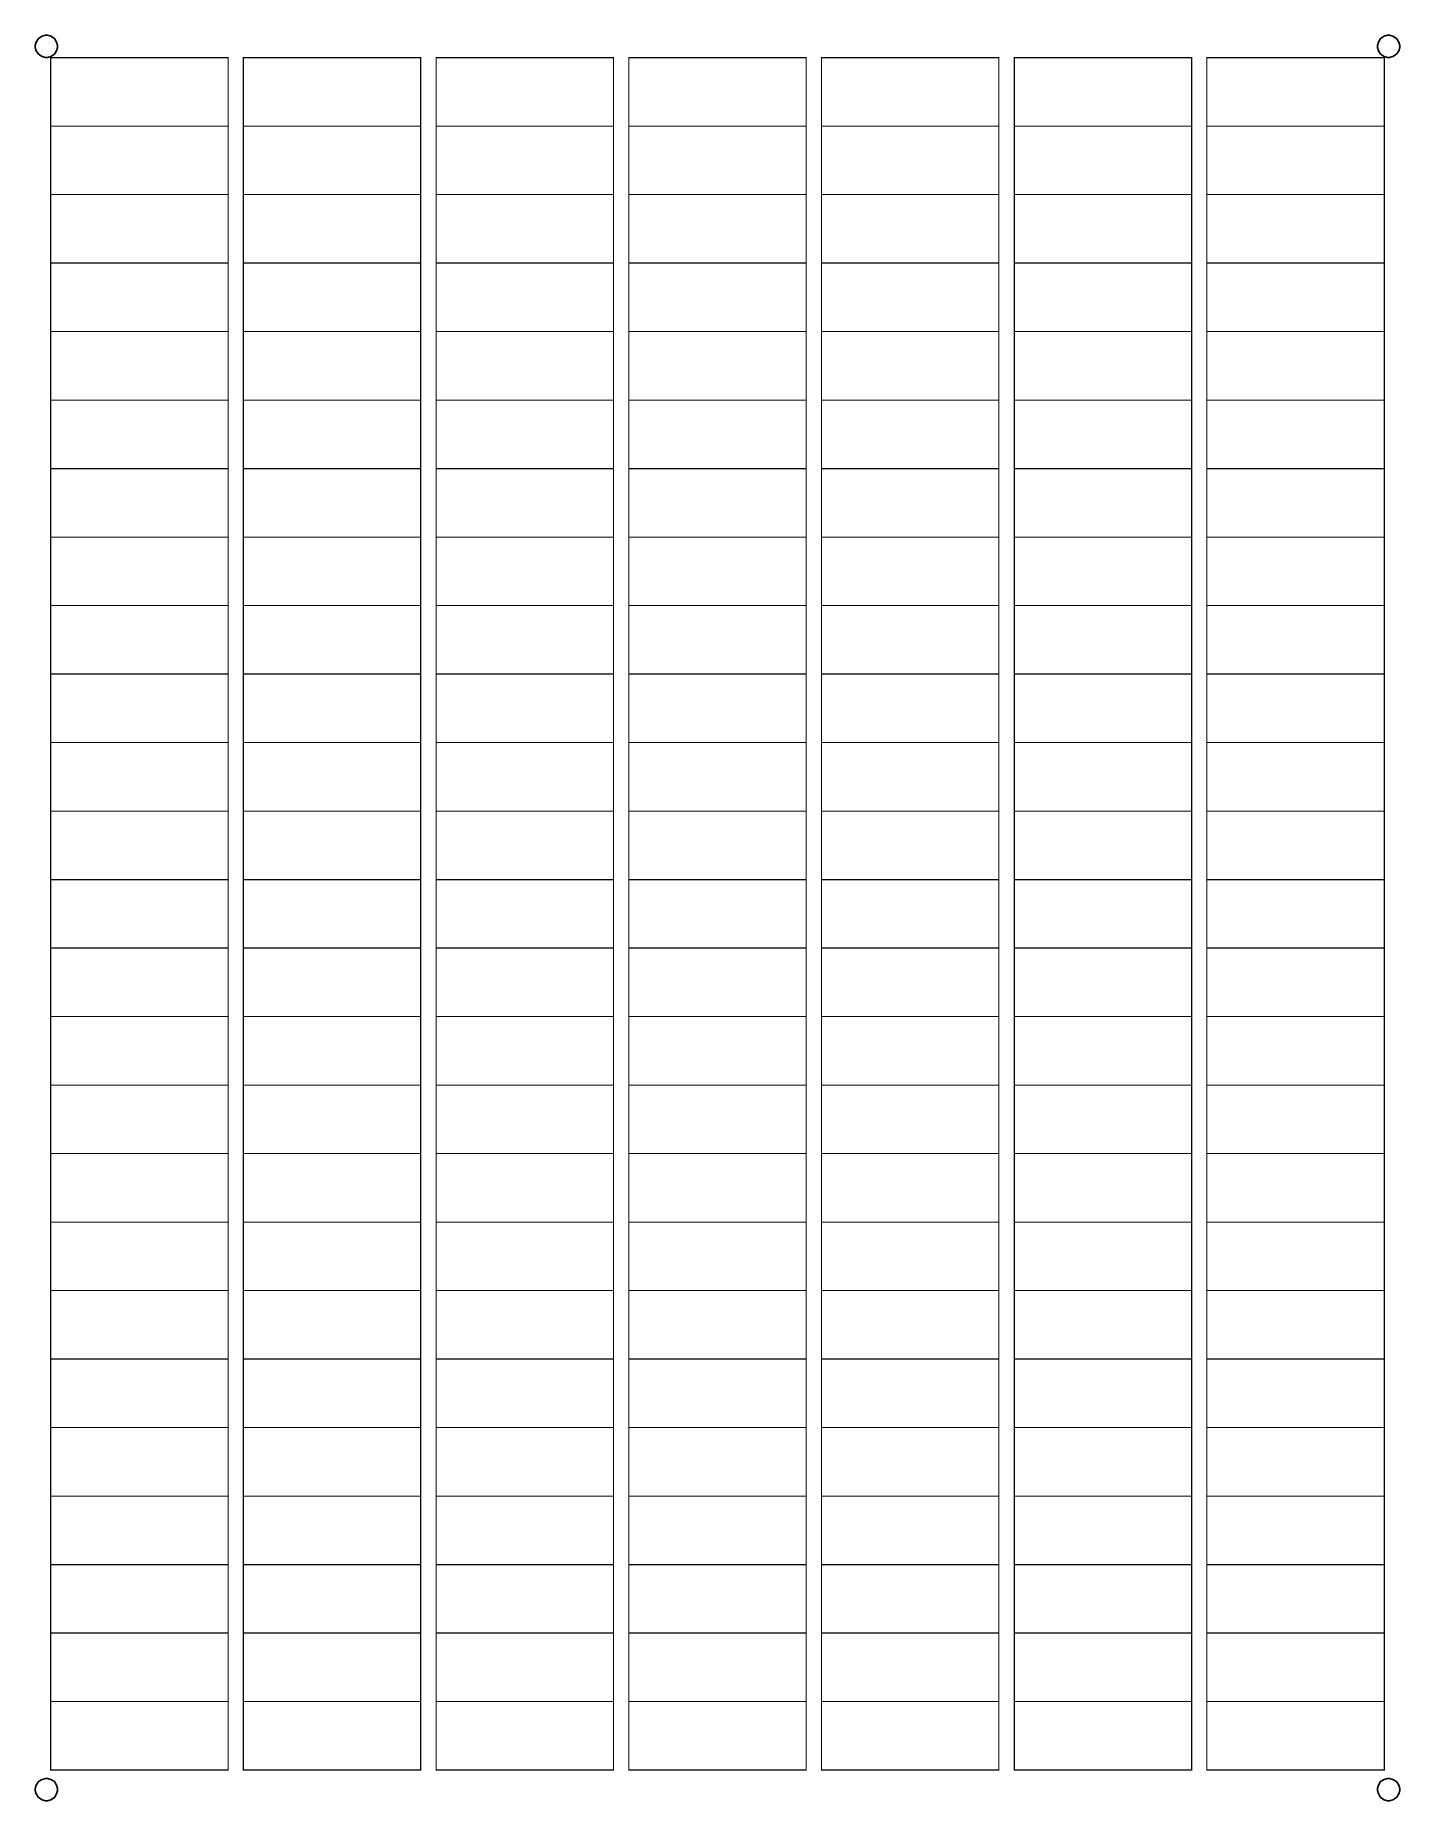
# Model space of a CAD drawing. Extents: x 0 to 8.5, y 0 to 11.
import ezdxf

# ---------------------------------------------------------------- set-up
doc = ezdxf.new("R2010")
doc.units = 0
doc.layers.get('0').update_dxf_attribs({"linetype": 'CONTINUOUS'})

msp = doc.modelspace()

# ---------------------------------------------------------------- linework, layer by layer
at = {"color": 0}
for points in [[(0.139, 10.931), (0.139, 10.937), (0.133, 10.958), (0.119, 10.98), (0.096, 10.995), (0.076, 11), (0.069, 11), (0.063, 11), (0.042, 10.995), (0.02, 10.98), (0.005, 10.958), (0, 10.937), (0, 10.931), (0, 10.924), (0.005, 10.903), (0.02, 10.882), (0.042, 10.867), (0.063, 10.861), (0.069, 10.861), (0.076, 10.861), (0.096, 10.867), (0.119, 10.882), (0.133, 10.903), (0.139, 10.924), (0.139, 10.931)], [(0.139, 10.931), (0.139, 10.937), (0.133, 10.958), (0.119, 10.98), (0.096, 10.995), (0.076, 11), (0.069, 11), (0.063, 11), (0.042, 10.995), (0.02, 10.98), (0.005, 10.958), (0, 10.937), (0, 10.931), (0, 10.924), (0.005, 10.903), (0.02, 10.882), (0.042, 10.867), (0.063, 10.861), (0.069, 10.861), (0.076, 10.861), (0.096, 10.867), (0.119, 10.882), (0.133, 10.903), (0.139, 10.924), (0.139, 10.931)], [(0.139, 10.931), (0.139, 10.937), (0.133, 10.958), (0.119, 10.98), (0.096, 10.995), (0.076, 11), (0.069, 11), (0.063, 11), (0.042, 10.995), (0.02, 10.98), (0.005, 10.958), (0, 10.937), (0, 10.931), (0, 10.924), (0.005, 10.903), (0.02, 10.882), (0.042, 10.867), (0.063, 10.861), (0.069, 10.861), (0.076, 10.861), (0.096, 10.867), (0.119, 10.882), (0.133, 10.903), (0.139, 10.924), (0.139, 10.931)], [(0.139, 10.931), (0.139, 10.937), (0.133, 10.958), (0.119, 10.98), (0.096, 10.995), (0.076, 11), (0.069, 11), (0.063, 11), (0.042, 10.995), (0.02, 10.98), (0.005, 10.958), (0, 10.937), (0, 10.931), (0, 10.924), (0.005, 10.903), (0.02, 10.882), (0.042, 10.867), (0.063, 10.861), (0.069, 10.861), (0.076, 10.861), (0.096, 10.867), (0.119, 10.882), (0.133, 10.903), (0.139, 10.924), (0.139, 10.931)], [(0.139, 10.931), (0.139, 10.937), (0.133, 10.958), (0.119, 10.98), (0.096, 10.995), (0.076, 11), (0.069, 11), (0.063, 11), (0.042, 10.995), (0.02, 10.98), (0.005, 10.958), (0, 10.937), (0, 10.931), (0, 10.924), (0.005, 10.903), (0.02, 10.882), (0.042, 10.867), (0.063, 10.861), (0.069, 10.861), (0.076, 10.861), (0.096, 10.867), (0.119, 10.882), (0.133, 10.903), (0.139, 10.924), (0.139, 10.931)], [(0.139, 10.931), (0.139, 10.937), (0.133, 10.958), (0.119, 10.98), (0.096, 10.995), (0.076, 11), (0.069, 11), (0.063, 11), (0.042, 10.995), (0.02, 10.98), (0.005, 10.958), (0, 10.937), (0, 10.931), (0, 10.924), (0.005, 10.903), (0.02, 10.882), (0.042, 10.867), (0.063, 10.861), (0.069, 10.861), (0.076, 10.861), (0.096, 10.867), (0.119, 10.882), (0.133, 10.903), (0.139, 10.924), (0.139, 10.931)], [(0.139, 10.931), (0.139, 10.937), (0.133, 10.958), (0.119, 10.98), (0.096, 10.995), (0.076, 11), (0.069, 11), (0.063, 11), (0.042, 10.995), (0.02, 10.98), (0.005, 10.958), (0, 10.937), (0, 10.931), (0, 10.924), (0.005, 10.903), (0.02, 10.882), (0.042, 10.867), (0.063, 10.861), (0.069, 10.861), (0.076, 10.861), (0.096, 10.867), (0.119, 10.882), (0.133, 10.903), (0.139, 10.924), (0.139, 10.931)], [(0.139, 10.931), (0.139, 10.937), (0.133, 10.958), (0.119, 10.98), (0.096, 10.995), (0.076, 11), (0.069, 11), (0.063, 11), (0.042, 10.995), (0.02, 10.98), (0.005, 10.958), (0, 10.937), (0, 10.931), (0, 10.924), (0.005, 10.903), (0.02, 10.882), (0.042, 10.867), (0.063, 10.861), (0.069, 10.861), (0.076, 10.861), (0.096, 10.867), (0.119, 10.882), (0.133, 10.903), (0.139, 10.924), (0.139, 10.931)], [(0.139, 10.931), (0.139, 10.937), (0.133, 10.958), (0.119, 10.98), (0.096, 10.995), (0.076, 11), (0.069, 11), (0.063, 11), (0.042, 10.995), (0.02, 10.98), (0.005, 10.958), (0, 10.937), (0, 10.931), (0, 10.924), (0.005, 10.903), (0.02, 10.882), (0.042, 10.867), (0.063, 10.861), (0.069, 10.861), (0.076, 10.861), (0.096, 10.867), (0.119, 10.882), (0.133, 10.903), (0.139, 10.924), (0.139, 10.931)], [(0.139, 10.931), (0.139, 10.937), (0.133, 10.958), (0.119, 10.98), (0.096, 10.995), (0.076, 11), (0.069, 11), (0.063, 11), (0.042, 10.995), (0.02, 10.98), (0.005, 10.958), (0, 10.937), (0, 10.931), (0, 10.924), (0.005, 10.903), (0.02, 10.882), (0.042, 10.867), (0.063, 10.861), (0.069, 10.861), (0.076, 10.861), (0.096, 10.867), (0.119, 10.882), (0.133, 10.903), (0.139, 10.924), (0.139, 10.931)], [(0.139, 10.931), (0.139, 10.937), (0.133, 10.958), (0.119, 10.98), (0.096, 10.995), (0.076, 11), (0.069, 11), (0.063, 11), (0.042, 10.995), (0.02, 10.98), (0.005, 10.958), (0, 10.937), (0, 10.931), (0, 10.924), (0.005, 10.903), (0.02, 10.882), (0.042, 10.867), (0.063, 10.861), (0.069, 10.861), (0.076, 10.861), (0.096, 10.867), (0.119, 10.882), (0.133, 10.903), (0.139, 10.924), (0.139, 10.931)], [(0.139, 10.931), (0.139, 10.937), (0.133, 10.958), (0.119, 10.98), (0.096, 10.995), (0.076, 11), (0.069, 11), (0.063, 11), (0.042, 10.995), (0.02, 10.98), (0.005, 10.958), (0, 10.937), (0, 10.931), (0, 10.924), (0.005, 10.903), (0.02, 10.882), (0.042, 10.867), (0.063, 10.861), (0.069, 10.861), (0.076, 10.861), (0.096, 10.867), (0.119, 10.882), (0.133, 10.903), (0.139, 10.924), (0.139, 10.931)], [(0.139, 10.931), (0.139, 10.937), (0.133, 10.958), (0.119, 10.98), (0.096, 10.995), (0.076, 11), (0.069, 11), (0.063, 11), (0.042, 10.995), (0.02, 10.98), (0.005, 10.958), (0, 10.937), (0, 10.931), (0, 10.924), (0.005, 10.903), (0.02, 10.882), (0.042, 10.867), (0.063, 10.861), (0.069, 10.861), (0.076, 10.861), (0.096, 10.867), (0.119, 10.882), (0.133, 10.903), (0.139, 10.924), (0.139, 10.931)], [(0.139, 10.931), (0.139, 10.937), (0.133, 10.958), (0.119, 10.98), (0.096, 10.995), (0.076, 11), (0.069, 11), (0.063, 11), (0.042, 10.995), (0.02, 10.98), (0.005, 10.958), (0, 10.937), (0, 10.931), (0, 10.924), (0.005, 10.903), (0.02, 10.882), (0.042, 10.867), (0.063, 10.861), (0.069, 10.861), (0.076, 10.861), (0.096, 10.867), (0.119, 10.882), (0.133, 10.903), (0.139, 10.924), (0.139, 10.931)], [(0.139, 10.931), (0.139, 10.937), (0.133, 10.958), (0.119, 10.98), (0.096, 10.995), (0.076, 11), (0.069, 11), (0.063, 11), (0.042, 10.995), (0.02, 10.98), (0.005, 10.958), (0, 10.937), (0, 10.931), (0, 10.924), (0.005, 10.903), (0.02, 10.882), (0.042, 10.867), (0.063, 10.861), (0.069, 10.861), (0.076, 10.861), (0.096, 10.867), (0.119, 10.882), (0.133, 10.903), (0.139, 10.924), (0.139, 10.931)], [(0.139, 10.931), (0.139, 10.937), (0.133, 10.958), (0.119, 10.98), (0.096, 10.995), (0.076, 11), (0.069, 11), (0.063, 11), (0.042, 10.995), (0.02, 10.98), (0.005, 10.958), (0, 10.937), (0, 10.931), (0, 10.924), (0.005, 10.903), (0.02, 10.882), (0.042, 10.867), (0.063, 10.861), (0.069, 10.861), (0.076, 10.861), (0.096, 10.867), (0.119, 10.882), (0.133, 10.903), (0.139, 10.924), (0.139, 10.931)], [(0.139, 10.931), (0.139, 10.937), (0.133, 10.958), (0.119, 10.98), (0.096, 10.995), (0.076, 11), (0.069, 11), (0.063, 11), (0.042, 10.995), (0.02, 10.98), (0.005, 10.958), (0, 10.937), (0, 10.931), (0, 10.924), (0.005, 10.903), (0.02, 10.882), (0.042, 10.867), (0.063, 10.861), (0.069, 10.861), (0.076, 10.861), (0.096, 10.867), (0.119, 10.882), (0.133, 10.903), (0.139, 10.924), (0.139, 10.931)], [(0.139, 10.931), (0.139, 10.937), (0.133, 10.958), (0.119, 10.98), (0.096, 10.995), (0.076, 11), (0.069, 11), (0.063, 11), (0.042, 10.995), (0.02, 10.98), (0.005, 10.958), (0, 10.937), (0, 10.931), (0, 10.924), (0.005, 10.903), (0.02, 10.882), (0.042, 10.867), (0.063, 10.861), (0.069, 10.861), (0.076, 10.861), (0.096, 10.867), (0.119, 10.882), (0.133, 10.903), (0.139, 10.924), (0.139, 10.931)], [(0.139, 10.931), (0.139, 10.937), (0.133, 10.958), (0.119, 10.98), (0.096, 10.995), (0.076, 11), (0.069, 11), (0.063, 11), (0.042, 10.995), (0.02, 10.98), (0.005, 10.958), (0, 10.937), (0, 10.931), (0, 10.924), (0.005, 10.903), (0.02, 10.882), (0.042, 10.867), (0.063, 10.861), (0.069, 10.861), (0.076, 10.861), (0.096, 10.867), (0.119, 10.882), (0.133, 10.903), (0.139, 10.924), (0.139, 10.931)], [(0.139, 10.931), (0.139, 10.937), (0.133, 10.958), (0.119, 10.98), (0.096, 10.995), (0.076, 11), (0.069, 11), (0.063, 11), (0.042, 10.995), (0.02, 10.98), (0.005, 10.958), (0, 10.937), (0, 10.931), (0, 10.924), (0.005, 10.903), (0.02, 10.882), (0.042, 10.867), (0.063, 10.861), (0.069, 10.861), (0.076, 10.861), (0.096, 10.867), (0.119, 10.882), (0.133, 10.903), (0.139, 10.924), (0.139, 10.931)], [(0.139, 10.931), (0.139, 10.937), (0.133, 10.958), (0.119, 10.98), (0.096, 10.995), (0.076, 11), (0.069, 11), (0.063, 11), (0.042, 10.995), (0.02, 10.98), (0.005, 10.958), (0, 10.937), (0, 10.931), (0, 10.924), (0.005, 10.903), (0.02, 10.882), (0.042, 10.867), (0.063, 10.861), (0.069, 10.861), (0.076, 10.861), (0.096, 10.867), (0.119, 10.882), (0.133, 10.903), (0.139, 10.924), (0.139, 10.931)], [(0.139, 10.931), (0.139, 10.937), (0.133, 10.958), (0.119, 10.98), (0.096, 10.995), (0.076, 11), (0.069, 11), (0.063, 11), (0.042, 10.995), (0.02, 10.98), (0.005, 10.958), (0, 10.937), (0, 10.931), (0, 10.924), (0.005, 10.903), (0.02, 10.882), (0.042, 10.867), (0.063, 10.861), (0.069, 10.861), (0.076, 10.861), (0.096, 10.867), (0.119, 10.882), (0.133, 10.903), (0.139, 10.924), (0.139, 10.931)], [(0.139, 10.931), (0.139, 10.937), (0.133, 10.958), (0.119, 10.98), (0.096, 10.995), (0.076, 11), (0.069, 11), (0.063, 11), (0.042, 10.995), (0.02, 10.98), (0.005, 10.958), (0, 10.937), (0, 10.931), (0, 10.924), (0.005, 10.903), (0.02, 10.882), (0.042, 10.867), (0.063, 10.861), (0.069, 10.861), (0.076, 10.861), (0.096, 10.867), (0.119, 10.882), (0.133, 10.903), (0.139, 10.924), (0.139, 10.931)], [(0.139, 10.931), (0.139, 10.937), (0.133, 10.958), (0.119, 10.98), (0.096, 10.995), (0.076, 11), (0.069, 11), (0.063, 11), (0.042, 10.995), (0.02, 10.98), (0.005, 10.958), (0, 10.937), (0, 10.931), (0, 10.924), (0.005, 10.903), (0.02, 10.882), (0.042, 10.867), (0.063, 10.861), (0.069, 10.861), (0.076, 10.861), (0.096, 10.867), (0.119, 10.882), (0.133, 10.903), (0.139, 10.924), (0.139, 10.931)], [(0.139, 10.931), (0.139, 10.937), (0.133, 10.958), (0.119, 10.98), (0.096, 10.995), (0.076, 11), (0.069, 11), (0.063, 11), (0.042, 10.995), (0.02, 10.98), (0.005, 10.958), (0, 10.937), (0, 10.931), (0, 10.924), (0.005, 10.903), (0.02, 10.882), (0.042, 10.867), (0.063, 10.861), (0.069, 10.861), (0.076, 10.861), (0.096, 10.867), (0.119, 10.882), (0.133, 10.903), (0.139, 10.924), (0.139, 10.931)], [(0.139, 10.931), (0.139, 10.937), (0.133, 10.958), (0.119, 10.98), (0.096, 10.995), (0.076, 11), (0.069, 11), (0.063, 11), (0.042, 10.995), (0.02, 10.98), (0.005, 10.958), (0, 10.937), (0, 10.931), (0, 10.924), (0.005, 10.903), (0.02, 10.882), (0.042, 10.867), (0.063, 10.861), (0.069, 10.861), (0.076, 10.861), (0.096, 10.867), (0.119, 10.882), (0.133, 10.903), (0.139, 10.924), (0.139, 10.931)], [(8.5, 10.931), (8.5, 10.937), (8.495, 10.958), (8.48, 10.98), (8.458, 10.995), (8.437, 11), (8.431, 11), (8.424, 11), (8.403, 10.995), (8.381, 10.98), (8.367, 10.958), (8.361, 10.937), (8.361, 10.931), (8.361, 10.924), (8.367, 10.903), (8.381, 10.882), (8.403, 10.867), (8.424, 10.861), (8.431, 10.861), (8.437, 10.861), (8.458, 10.867), (8.48, 10.882), (8.495, 10.903), (8.5, 10.924), (8.5, 10.931)], [(8.5, 10.931), (8.5, 10.937), (8.495, 10.958), (8.48, 10.98), (8.458, 10.995), (8.437, 11), (8.431, 11), (8.424, 11), (8.403, 10.995), (8.381, 10.98), (8.367, 10.958), (8.361, 10.937), (8.361, 10.931), (8.361, 10.924), (8.367, 10.903), (8.381, 10.882), (8.403, 10.867), (8.424, 10.861), (8.431, 10.861), (8.437, 10.861), (8.458, 10.867), (8.48, 10.882), (8.495, 10.903), (8.5, 10.924), (8.5, 10.931)], [(8.5, 10.931), (8.5, 10.937), (8.495, 10.958), (8.48, 10.98), (8.458, 10.995), (8.437, 11), (8.431, 11), (8.424, 11), (8.403, 10.995), (8.381, 10.98), (8.367, 10.958), (8.361, 10.937), (8.361, 10.931), (8.361, 10.924), (8.367, 10.903), (8.381, 10.882), (8.403, 10.867), (8.424, 10.861), (8.431, 10.861), (8.437, 10.861), (8.458, 10.867), (8.48, 10.882), (8.495, 10.903), (8.5, 10.924), (8.5, 10.931)], [(8.5, 10.931), (8.5, 10.937), (8.495, 10.958), (8.48, 10.98), (8.458, 10.995), (8.437, 11), (8.431, 11), (8.424, 11), (8.403, 10.995), (8.381, 10.98), (8.367, 10.958), (8.361, 10.937), (8.361, 10.931), (8.361, 10.924), (8.367, 10.903), (8.381, 10.882), (8.403, 10.867), (8.424, 10.861), (8.431, 10.861), (8.437, 10.861), (8.458, 10.867), (8.48, 10.882), (8.495, 10.903), (8.5, 10.924), (8.5, 10.931)], [(8.5, 10.931), (8.5, 10.937), (8.495, 10.958), (8.48, 10.98), (8.458, 10.995), (8.437, 11), (8.431, 11), (8.424, 11), (8.403, 10.995), (8.381, 10.98), (8.367, 10.958), (8.361, 10.937), (8.361, 10.931), (8.361, 10.924), (8.367, 10.903), (8.381, 10.882), (8.403, 10.867), (8.424, 10.861), (8.431, 10.861), (8.437, 10.861), (8.458, 10.867), (8.48, 10.882), (8.495, 10.903), (8.5, 10.924), (8.5, 10.931)], [(8.5, 10.931), (8.5, 10.937), (8.495, 10.958), (8.48, 10.98), (8.458, 10.995), (8.437, 11), (8.431, 11), (8.424, 11), (8.403, 10.995), (8.381, 10.98), (8.367, 10.958), (8.361, 10.937), (8.361, 10.931), (8.361, 10.924), (8.367, 10.903), (8.381, 10.882), (8.403, 10.867), (8.424, 10.861), (8.431, 10.861), (8.437, 10.861), (8.458, 10.867), (8.48, 10.882), (8.495, 10.903), (8.5, 10.924), (8.5, 10.931)], [(8.5, 10.931), (8.5, 10.937), (8.495, 10.958), (8.48, 10.98), (8.458, 10.995), (8.437, 11), (8.431, 11), (8.424, 11), (8.403, 10.995), (8.381, 10.98), (8.367, 10.958), (8.361, 10.937), (8.361, 10.931), (8.361, 10.924), (8.367, 10.903), (8.381, 10.882), (8.403, 10.867), (8.424, 10.861), (8.431, 10.861), (8.437, 10.861), (8.458, 10.867), (8.48, 10.882), (8.495, 10.903), (8.5, 10.924), (8.5, 10.931)], [(8.5, 10.931), (8.5, 10.937), (8.495, 10.958), (8.48, 10.98), (8.458, 10.995), (8.437, 11), (8.431, 11), (8.424, 11), (8.403, 10.995), (8.381, 10.98), (8.367, 10.958), (8.361, 10.937), (8.361, 10.931), (8.361, 10.924), (8.367, 10.903), (8.381, 10.882), (8.403, 10.867), (8.424, 10.861), (8.431, 10.861), (8.437, 10.861), (8.458, 10.867), (8.48, 10.882), (8.495, 10.903), (8.5, 10.924), (8.5, 10.931)], [(8.5, 10.931), (8.5, 10.937), (8.495, 10.958), (8.48, 10.98), (8.458, 10.995), (8.437, 11), (8.431, 11), (8.424, 11), (8.403, 10.995), (8.381, 10.98), (8.367, 10.958), (8.361, 10.937), (8.361, 10.931), (8.361, 10.924), (8.367, 10.903), (8.381, 10.882), (8.403, 10.867), (8.424, 10.861), (8.431, 10.861), (8.437, 10.861), (8.458, 10.867), (8.48, 10.882), (8.495, 10.903), (8.5, 10.924), (8.5, 10.931)], [(8.5, 10.931), (8.5, 10.937), (8.495, 10.958), (8.48, 10.98), (8.458, 10.995), (8.437, 11), (8.431, 11), (8.424, 11), (8.403, 10.995), (8.381, 10.98), (8.367, 10.958), (8.361, 10.937), (8.361, 10.931), (8.361, 10.924), (8.367, 10.903), (8.381, 10.882), (8.403, 10.867), (8.424, 10.861), (8.431, 10.861), (8.437, 10.861), (8.458, 10.867), (8.48, 10.882), (8.495, 10.903), (8.5, 10.924), (8.5, 10.931)], [(8.5, 10.931), (8.5, 10.937), (8.495, 10.958), (8.48, 10.98), (8.458, 10.995), (8.437, 11), (8.431, 11), (8.424, 11), (8.403, 10.995), (8.381, 10.98), (8.367, 10.958), (8.361, 10.937), (8.361, 10.931), (8.361, 10.924), (8.367, 10.903), (8.381, 10.882), (8.403, 10.867), (8.424, 10.861), (8.431, 10.861), (8.437, 10.861), (8.458, 10.867), (8.48, 10.882), (8.495, 10.903), (8.5, 10.924), (8.5, 10.931)], [(8.5, 10.931), (8.5, 10.937), (8.495, 10.958), (8.48, 10.98), (8.458, 10.995), (8.437, 11), (8.431, 11), (8.424, 11), (8.403, 10.995), (8.381, 10.98), (8.367, 10.958), (8.361, 10.937), (8.361, 10.931), (8.361, 10.924), (8.367, 10.903), (8.381, 10.882), (8.403, 10.867), (8.424, 10.861), (8.431, 10.861), (8.437, 10.861), (8.458, 10.867), (8.48, 10.882), (8.495, 10.903), (8.5, 10.924), (8.5, 10.931)], [(8.5, 10.931), (8.5, 10.937), (8.495, 10.958), (8.48, 10.98), (8.458, 10.995), (8.437, 11), (8.431, 11), (8.424, 11), (8.403, 10.995), (8.381, 10.98), (8.367, 10.958), (8.361, 10.937), (8.361, 10.931), (8.361, 10.924), (8.367, 10.903), (8.381, 10.882), (8.403, 10.867), (8.424, 10.861), (8.431, 10.861), (8.437, 10.861), (8.458, 10.867), (8.48, 10.882), (8.495, 10.903), (8.5, 10.924), (8.5, 10.931)], [(8.5, 10.931), (8.5, 10.937), (8.495, 10.958), (8.48, 10.98), (8.458, 10.995), (8.437, 11), (8.431, 11), (8.424, 11), (8.403, 10.995), (8.381, 10.98), (8.367, 10.958), (8.361, 10.937), (8.361, 10.931), (8.361, 10.924), (8.367, 10.903), (8.381, 10.882), (8.403, 10.867), (8.424, 10.861), (8.431, 10.861), (8.437, 10.861), (8.458, 10.867), (8.48, 10.882), (8.495, 10.903), (8.5, 10.924), (8.5, 10.931)], [(8.5, 10.931), (8.5, 10.937), (8.495, 10.958), (8.48, 10.98), (8.458, 10.995), (8.437, 11), (8.431, 11), (8.424, 11), (8.403, 10.995), (8.381, 10.98), (8.367, 10.958), (8.361, 10.937), (8.361, 10.931), (8.361, 10.924), (8.367, 10.903), (8.381, 10.882), (8.403, 10.867), (8.424, 10.861), (8.431, 10.861), (8.437, 10.861), (8.458, 10.867), (8.48, 10.882), (8.495, 10.903), (8.5, 10.924), (8.5, 10.931)], [(8.5, 10.931), (8.5, 10.937), (8.495, 10.958), (8.48, 10.98), (8.458, 10.995), (8.437, 11), (8.431, 11), (8.424, 11), (8.403, 10.995), (8.381, 10.98), (8.367, 10.958), (8.361, 10.937), (8.361, 10.931), (8.361, 10.924), (8.367, 10.903), (8.381, 10.882), (8.403, 10.867), (8.424, 10.861), (8.431, 10.861), (8.437, 10.861), (8.458, 10.867), (8.48, 10.882), (8.495, 10.903), (8.5, 10.924), (8.5, 10.931)], [(8.5, 10.931), (8.5, 10.937), (8.495, 10.958), (8.48, 10.98), (8.458, 10.995), (8.437, 11), (8.431, 11), (8.424, 11), (8.403, 10.995), (8.381, 10.98), (8.367, 10.958), (8.361, 10.937), (8.361, 10.931), (8.361, 10.924), (8.367, 10.903), (8.381, 10.882), (8.403, 10.867), (8.424, 10.861), (8.431, 10.861), (8.437, 10.861), (8.458, 10.867), (8.48, 10.882), (8.495, 10.903), (8.5, 10.924), (8.5, 10.931)], [(8.5, 10.931), (8.5, 10.937), (8.495, 10.958), (8.48, 10.98), (8.458, 10.995), (8.437, 11), (8.431, 11), (8.424, 11), (8.403, 10.995), (8.381, 10.98), (8.367, 10.958), (8.361, 10.937), (8.361, 10.931), (8.361, 10.924), (8.367, 10.903), (8.381, 10.882), (8.403, 10.867), (8.424, 10.861), (8.431, 10.861), (8.437, 10.861), (8.458, 10.867), (8.48, 10.882), (8.495, 10.903), (8.5, 10.924), (8.5, 10.931)], [(8.5, 10.931), (8.5, 10.937), (8.495, 10.958), (8.48, 10.98), (8.458, 10.995), (8.437, 11), (8.431, 11), (8.424, 11), (8.403, 10.995), (8.381, 10.98), (8.367, 10.958), (8.361, 10.937), (8.361, 10.931), (8.361, 10.924), (8.367, 10.903), (8.381, 10.882), (8.403, 10.867), (8.424, 10.861), (8.431, 10.861), (8.437, 10.861), (8.458, 10.867), (8.48, 10.882), (8.495, 10.903), (8.5, 10.924), (8.5, 10.931)], [(8.5, 10.931), (8.5, 10.937), (8.495, 10.958), (8.48, 10.98), (8.458, 10.995), (8.437, 11), (8.431, 11), (8.424, 11), (8.403, 10.995), (8.381, 10.98), (8.367, 10.958), (8.361, 10.937), (8.361, 10.931), (8.361, 10.924), (8.367, 10.903), (8.381, 10.882), (8.403, 10.867), (8.424, 10.861), (8.431, 10.861), (8.437, 10.861), (8.458, 10.867), (8.48, 10.882), (8.495, 10.903), (8.5, 10.924), (8.5, 10.931)], [(8.5, 10.931), (8.5, 10.937), (8.495, 10.958), (8.48, 10.98), (8.458, 10.995), (8.437, 11), (8.431, 11), (8.424, 11), (8.403, 10.995), (8.381, 10.98), (8.367, 10.958), (8.361, 10.937), (8.361, 10.931), (8.361, 10.924), (8.367, 10.903), (8.381, 10.882), (8.403, 10.867), (8.424, 10.861), (8.431, 10.861), (8.437, 10.861), (8.458, 10.867), (8.48, 10.882), (8.495, 10.903), (8.5, 10.924), (8.5, 10.931)], [(8.5, 10.931), (8.5, 10.937), (8.495, 10.958), (8.48, 10.98), (8.458, 10.995), (8.437, 11), (8.431, 11), (8.424, 11), (8.403, 10.995), (8.381, 10.98), (8.367, 10.958), (8.361, 10.937), (8.361, 10.931), (8.361, 10.924), (8.367, 10.903), (8.381, 10.882), (8.403, 10.867), (8.424, 10.861), (8.431, 10.861), (8.437, 10.861), (8.458, 10.867), (8.48, 10.882), (8.495, 10.903), (8.5, 10.924), (8.5, 10.931)], [(8.5, 10.931), (8.5, 10.937), (8.495, 10.958), (8.48, 10.98), (8.458, 10.995), (8.437, 11), (8.431, 11), (8.424, 11), (8.403, 10.995), (8.381, 10.98), (8.367, 10.958), (8.361, 10.937), (8.361, 10.931), (8.361, 10.924), (8.367, 10.903), (8.381, 10.882), (8.403, 10.867), (8.424, 10.861), (8.431, 10.861), (8.437, 10.861), (8.458, 10.867), (8.48, 10.882), (8.495, 10.903), (8.5, 10.924), (8.5, 10.931)], [(8.5, 10.931), (8.5, 10.937), (8.495, 10.958), (8.48, 10.98), (8.458, 10.995), (8.437, 11), (8.431, 11), (8.424, 11), (8.403, 10.995), (8.381, 10.98), (8.367, 10.958), (8.361, 10.937), (8.361, 10.931), (8.361, 10.924), (8.367, 10.903), (8.381, 10.882), (8.403, 10.867), (8.424, 10.861), (8.431, 10.861), (8.437, 10.861), (8.458, 10.867), (8.48, 10.882), (8.495, 10.903), (8.5, 10.924), (8.5, 10.931)], [(8.5, 10.931), (8.5, 10.937), (8.495, 10.958), (8.48, 10.98), (8.458, 10.995), (8.437, 11), (8.431, 11), (8.424, 11), (8.403, 10.995), (8.381, 10.98), (8.367, 10.958), (8.361, 10.937), (8.361, 10.931), (8.361, 10.924), (8.367, 10.903), (8.381, 10.882), (8.403, 10.867), (8.424, 10.861), (8.431, 10.861), (8.437, 10.861), (8.458, 10.867), (8.48, 10.882), (8.495, 10.903), (8.5, 10.924), (8.5, 10.931)], [(8.5, 10.931), (8.5, 10.937), (8.495, 10.958), (8.48, 10.98), (8.458, 10.995), (8.437, 11), (8.431, 11), (8.424, 11), (8.403, 10.995), (8.381, 10.98), (8.367, 10.958), (8.361, 10.937), (8.361, 10.931), (8.361, 10.924), (8.367, 10.903), (8.381, 10.882), (8.403, 10.867), (8.424, 10.861), (8.431, 10.861), (8.437, 10.861), (8.458, 10.867), (8.48, 10.882), (8.495, 10.903), (8.5, 10.924), (8.5, 10.931)], [(0.139, 0.069), (0.139, 0.076), (0.133, 0.097), (0.119, 0.119), (0.096, 0.133), (0.076, 0.139), (0.069, 0.139), (0.063, 0.139), (0.042, 0.133), (0.02, 0.119), (0.005, 0.097), (0, 0.076), (0, 0.069), (0, 0.063), (0.005, 0.042), (0.02, 0.02), (0.042, 0.005), (0.063, 0), (0.069, 0), (0.076, 0), (0.096, 0.005), (0.119, 0.02), (0.133, 0.042), (0.139, 0.063), (0.139, 0.069)], [(0.139, 0.069), (0.139, 0.076), (0.133, 0.097), (0.119, 0.119), (0.096, 0.133), (0.076, 0.139), (0.069, 0.139), (0.063, 0.139), (0.042, 0.133), (0.02, 0.119), (0.005, 0.097), (0, 0.076), (0, 0.069), (0, 0.063), (0.005, 0.042), (0.02, 0.02), (0.042, 0.005), (0.063, 0), (0.069, 0), (0.076, 0), (0.096, 0.005), (0.119, 0.02), (0.133, 0.042), (0.139, 0.063), (0.139, 0.069)], [(0.139, 0.069), (0.139, 0.076), (0.133, 0.097), (0.119, 0.119), (0.096, 0.133), (0.076, 0.139), (0.069, 0.139), (0.063, 0.139), (0.042, 0.133), (0.02, 0.119), (0.005, 0.097), (0, 0.076), (0, 0.069), (0, 0.063), (0.005, 0.042), (0.02, 0.02), (0.042, 0.005), (0.063, 0), (0.069, 0), (0.076, 0), (0.096, 0.005), (0.119, 0.02), (0.133, 0.042), (0.139, 0.063), (0.139, 0.069)], [(0.139, 0.069), (0.139, 0.076), (0.133, 0.097), (0.119, 0.119), (0.096, 0.133), (0.076, 0.139), (0.069, 0.139), (0.063, 0.139), (0.042, 0.133), (0.02, 0.119), (0.005, 0.097), (0, 0.076), (0, 0.069), (0, 0.063), (0.005, 0.042), (0.02, 0.02), (0.042, 0.005), (0.063, 0), (0.069, 0), (0.076, 0), (0.096, 0.005), (0.119, 0.02), (0.133, 0.042), (0.139, 0.063), (0.139, 0.069)], [(0.139, 0.069), (0.139, 0.076), (0.133, 0.097), (0.119, 0.119), (0.096, 0.133), (0.076, 0.139), (0.069, 0.139), (0.063, 0.139), (0.042, 0.133), (0.02, 0.119), (0.005, 0.097), (0, 0.076), (0, 0.069), (0, 0.063), (0.005, 0.042), (0.02, 0.02), (0.042, 0.005), (0.063, 0), (0.069, 0), (0.076, 0), (0.096, 0.005), (0.119, 0.02), (0.133, 0.042), (0.139, 0.063), (0.139, 0.069)], [(0.139, 0.069), (0.139, 0.076), (0.133, 0.097), (0.119, 0.119), (0.096, 0.133), (0.076, 0.139), (0.069, 0.139), (0.063, 0.139), (0.042, 0.133), (0.02, 0.119), (0.005, 0.097), (0, 0.076), (0, 0.069), (0, 0.063), (0.005, 0.042), (0.02, 0.02), (0.042, 0.005), (0.063, 0), (0.069, 0), (0.076, 0), (0.096, 0.005), (0.119, 0.02), (0.133, 0.042), (0.139, 0.063), (0.139, 0.069)], [(0.139, 0.069), (0.139, 0.076), (0.133, 0.097), (0.119, 0.119), (0.096, 0.133), (0.076, 0.139), (0.069, 0.139), (0.063, 0.139), (0.042, 0.133), (0.02, 0.119), (0.005, 0.097), (0, 0.076), (0, 0.069), (0, 0.063), (0.005, 0.042), (0.02, 0.02), (0.042, 0.005), (0.063, 0), (0.069, 0), (0.076, 0), (0.096, 0.005), (0.119, 0.02), (0.133, 0.042), (0.139, 0.063), (0.139, 0.069)], [(0.139, 0.069), (0.139, 0.076), (0.133, 0.097), (0.119, 0.119), (0.096, 0.133), (0.076, 0.139), (0.069, 0.139), (0.063, 0.139), (0.042, 0.133), (0.02, 0.119), (0.005, 0.097), (0, 0.076), (0, 0.069), (0, 0.063), (0.005, 0.042), (0.02, 0.02), (0.042, 0.005), (0.063, 0), (0.069, 0), (0.076, 0), (0.096, 0.005), (0.119, 0.02), (0.133, 0.042), (0.139, 0.063), (0.139, 0.069)], [(0.139, 0.069), (0.139, 0.076), (0.133, 0.097), (0.119, 0.119), (0.096, 0.133), (0.076, 0.139), (0.069, 0.139), (0.063, 0.139), (0.042, 0.133), (0.02, 0.119), (0.005, 0.097), (0, 0.076), (0, 0.069), (0, 0.063), (0.005, 0.042), (0.02, 0.02), (0.042, 0.005), (0.063, 0), (0.069, 0), (0.076, 0), (0.096, 0.005), (0.119, 0.02), (0.133, 0.042), (0.139, 0.063), (0.139, 0.069)], [(0.139, 0.069), (0.139, 0.076), (0.133, 0.097), (0.119, 0.119), (0.096, 0.133), (0.076, 0.139), (0.069, 0.139), (0.063, 0.139), (0.042, 0.133), (0.02, 0.119), (0.005, 0.097), (0, 0.076), (0, 0.069), (0, 0.063), (0.005, 0.042), (0.02, 0.02), (0.042, 0.005), (0.063, 0), (0.069, 0), (0.076, 0), (0.096, 0.005), (0.119, 0.02), (0.133, 0.042), (0.139, 0.063), (0.139, 0.069)], [(0.139, 0.069), (0.139, 0.076), (0.133, 0.097), (0.119, 0.119), (0.096, 0.133), (0.076, 0.139), (0.069, 0.139), (0.063, 0.139), (0.042, 0.133), (0.02, 0.119), (0.005, 0.097), (0, 0.076), (0, 0.069), (0, 0.063), (0.005, 0.042), (0.02, 0.02), (0.042, 0.005), (0.063, 0), (0.069, 0), (0.076, 0), (0.096, 0.005), (0.119, 0.02), (0.133, 0.042), (0.139, 0.063), (0.139, 0.069)], [(0.139, 0.069), (0.139, 0.076), (0.133, 0.097), (0.119, 0.119), (0.096, 0.133), (0.076, 0.139), (0.069, 0.139), (0.063, 0.139), (0.042, 0.133), (0.02, 0.119), (0.005, 0.097), (0, 0.076), (0, 0.069), (0, 0.063), (0.005, 0.042), (0.02, 0.02), (0.042, 0.005), (0.063, 0), (0.069, 0), (0.076, 0), (0.096, 0.005), (0.119, 0.02), (0.133, 0.042), (0.139, 0.063), (0.139, 0.069)], [(0.139, 0.069), (0.139, 0.076), (0.133, 0.097), (0.119, 0.119), (0.096, 0.133), (0.076, 0.139), (0.069, 0.139), (0.063, 0.139), (0.042, 0.133), (0.02, 0.119), (0.005, 0.097), (0, 0.076), (0, 0.069), (0, 0.063), (0.005, 0.042), (0.02, 0.02), (0.042, 0.005), (0.063, 0), (0.069, 0), (0.076, 0), (0.096, 0.005), (0.119, 0.02), (0.133, 0.042), (0.139, 0.063), (0.139, 0.069)], [(0.139, 0.069), (0.139, 0.076), (0.133, 0.097), (0.119, 0.119), (0.096, 0.133), (0.076, 0.139), (0.069, 0.139), (0.063, 0.139), (0.042, 0.133), (0.02, 0.119), (0.005, 0.097), (0, 0.076), (0, 0.069), (0, 0.063), (0.005, 0.042), (0.02, 0.02), (0.042, 0.005), (0.063, 0), (0.069, 0), (0.076, 0), (0.096, 0.005), (0.119, 0.02), (0.133, 0.042), (0.139, 0.063), (0.139, 0.069)], [(0.139, 0.069), (0.139, 0.076), (0.133, 0.097), (0.119, 0.119), (0.096, 0.133), (0.076, 0.139), (0.069, 0.139), (0.063, 0.139), (0.042, 0.133), (0.02, 0.119), (0.005, 0.097), (0, 0.076), (0, 0.069), (0, 0.063), (0.005, 0.042), (0.02, 0.02), (0.042, 0.005), (0.063, 0), (0.069, 0), (0.076, 0), (0.096, 0.005), (0.119, 0.02), (0.133, 0.042), (0.139, 0.063), (0.139, 0.069)], [(0.139, 0.069), (0.139, 0.076), (0.133, 0.097), (0.119, 0.119), (0.096, 0.133), (0.076, 0.139), (0.069, 0.139), (0.063, 0.139), (0.042, 0.133), (0.02, 0.119), (0.005, 0.097), (0, 0.076), (0, 0.069), (0, 0.063), (0.005, 0.042), (0.02, 0.02), (0.042, 0.005), (0.063, 0), (0.069, 0), (0.076, 0), (0.096, 0.005), (0.119, 0.02), (0.133, 0.042), (0.139, 0.063), (0.139, 0.069)], [(0.139, 0.069), (0.139, 0.076), (0.133, 0.097), (0.119, 0.119), (0.096, 0.133), (0.076, 0.139), (0.069, 0.139), (0.063, 0.139), (0.042, 0.133), (0.02, 0.119), (0.005, 0.097), (0, 0.076), (0, 0.069), (0, 0.063), (0.005, 0.042), (0.02, 0.02), (0.042, 0.005), (0.063, 0), (0.069, 0), (0.076, 0), (0.096, 0.005), (0.119, 0.02), (0.133, 0.042), (0.139, 0.063), (0.139, 0.069)], [(0.139, 0.069), (0.139, 0.076), (0.133, 0.097), (0.119, 0.119), (0.096, 0.133), (0.076, 0.139), (0.069, 0.139), (0.063, 0.139), (0.042, 0.133), (0.02, 0.119), (0.005, 0.097), (0, 0.076), (0, 0.069), (0, 0.063), (0.005, 0.042), (0.02, 0.02), (0.042, 0.005), (0.063, 0), (0.069, 0), (0.076, 0), (0.096, 0.005), (0.119, 0.02), (0.133, 0.042), (0.139, 0.063), (0.139, 0.069)], [(0.139, 0.069), (0.139, 0.076), (0.133, 0.097), (0.119, 0.119), (0.096, 0.133), (0.076, 0.139), (0.069, 0.139), (0.063, 0.139), (0.042, 0.133), (0.02, 0.119), (0.005, 0.097), (0, 0.076), (0, 0.069), (0, 0.063), (0.005, 0.042), (0.02, 0.02), (0.042, 0.005), (0.063, 0), (0.069, 0), (0.076, 0), (0.096, 0.005), (0.119, 0.02), (0.133, 0.042), (0.139, 0.063), (0.139, 0.069)], [(0.139, 0.069), (0.139, 0.076), (0.133, 0.097), (0.119, 0.119), (0.096, 0.133), (0.076, 0.139), (0.069, 0.139), (0.063, 0.139), (0.042, 0.133), (0.02, 0.119), (0.005, 0.097), (0, 0.076), (0, 0.069), (0, 0.063), (0.005, 0.042), (0.02, 0.02), (0.042, 0.005), (0.063, 0), (0.069, 0), (0.076, 0), (0.096, 0.005), (0.119, 0.02), (0.133, 0.042), (0.139, 0.063), (0.139, 0.069)], [(0.139, 0.069), (0.139, 0.076), (0.133, 0.097), (0.119, 0.119), (0.096, 0.133), (0.076, 0.139), (0.069, 0.139), (0.063, 0.139), (0.042, 0.133), (0.02, 0.119), (0.005, 0.097), (0, 0.076), (0, 0.069), (0, 0.063), (0.005, 0.042), (0.02, 0.02), (0.042, 0.005), (0.063, 0), (0.069, 0), (0.076, 0), (0.096, 0.005), (0.119, 0.02), (0.133, 0.042), (0.139, 0.063), (0.139, 0.069)], [(0.139, 0.069), (0.139, 0.076), (0.133, 0.097), (0.119, 0.119), (0.096, 0.133), (0.076, 0.139), (0.069, 0.139), (0.063, 0.139), (0.042, 0.133), (0.02, 0.119), (0.005, 0.097), (0, 0.076), (0, 0.069), (0, 0.063), (0.005, 0.042), (0.02, 0.02), (0.042, 0.005), (0.063, 0), (0.069, 0), (0.076, 0), (0.096, 0.005), (0.119, 0.02), (0.133, 0.042), (0.139, 0.063), (0.139, 0.069)], [(0.139, 0.069), (0.139, 0.076), (0.133, 0.097), (0.119, 0.119), (0.096, 0.133), (0.076, 0.139), (0.069, 0.139), (0.063, 0.139), (0.042, 0.133), (0.02, 0.119), (0.005, 0.097), (0, 0.076), (0, 0.069), (0, 0.063), (0.005, 0.042), (0.02, 0.02), (0.042, 0.005), (0.063, 0), (0.069, 0), (0.076, 0), (0.096, 0.005), (0.119, 0.02), (0.133, 0.042), (0.139, 0.063), (0.139, 0.069)], [(0.139, 0.069), (0.139, 0.076), (0.133, 0.097), (0.119, 0.119), (0.096, 0.133), (0.076, 0.139), (0.069, 0.139), (0.063, 0.139), (0.042, 0.133), (0.02, 0.119), (0.005, 0.097), (0, 0.076), (0, 0.069), (0, 0.063), (0.005, 0.042), (0.02, 0.02), (0.042, 0.005), (0.063, 0), (0.069, 0), (0.076, 0), (0.096, 0.005), (0.119, 0.02), (0.133, 0.042), (0.139, 0.063), (0.139, 0.069)], [(0.139, 0.069), (0.139, 0.076), (0.133, 0.097), (0.119, 0.119), (0.096, 0.133), (0.076, 0.139), (0.069, 0.139), (0.063, 0.139), (0.042, 0.133), (0.02, 0.119), (0.005, 0.097), (0, 0.076), (0, 0.069), (0, 0.063), (0.005, 0.042), (0.02, 0.02), (0.042, 0.005), (0.063, 0), (0.069, 0), (0.076, 0), (0.096, 0.005), (0.119, 0.02), (0.133, 0.042), (0.139, 0.063), (0.139, 0.069)], [(0.139, 0.069), (0.139, 0.076), (0.133, 0.097), (0.119, 0.119), (0.096, 0.133), (0.076, 0.139), (0.069, 0.139), (0.063, 0.139), (0.042, 0.133), (0.02, 0.119), (0.005, 0.097), (0, 0.076), (0, 0.069), (0, 0.063), (0.005, 0.042), (0.02, 0.02), (0.042, 0.005), (0.063, 0), (0.069, 0), (0.076, 0), (0.096, 0.005), (0.119, 0.02), (0.133, 0.042), (0.139, 0.063), (0.139, 0.069)], [(8.5, 0.069), (8.5, 0.076), (8.495, 0.097), (8.48, 0.119), (8.458, 0.133), (8.437, 0.139), (8.431, 0.139), (8.424, 0.139), (8.403, 0.133), (8.381, 0.119), (8.367, 0.097), (8.361, 0.076), (8.361, 0.069), (8.361, 0.063), (8.367, 0.042), (8.381, 0.02), (8.403, 0.005), (8.424, 0), (8.431, 0), (8.437, 0), (8.458, 0.005), (8.48, 0.02), (8.495, 0.042), (8.5, 0.063), (8.5, 0.069)], [(8.5, 0.069), (8.5, 0.076), (8.495, 0.097), (8.48, 0.119), (8.458, 0.133), (8.437, 0.139), (8.431, 0.139), (8.424, 0.139), (8.403, 0.133), (8.381, 0.119), (8.367, 0.097), (8.361, 0.076), (8.361, 0.069), (8.361, 0.063), (8.367, 0.042), (8.381, 0.02), (8.403, 0.005), (8.424, 0), (8.431, 0), (8.437, 0), (8.458, 0.005), (8.48, 0.02), (8.495, 0.042), (8.5, 0.063), (8.5, 0.069)], [(8.5, 0.069), (8.5, 0.076), (8.495, 0.097), (8.48, 0.119), (8.458, 0.133), (8.437, 0.139), (8.431, 0.139), (8.424, 0.139), (8.403, 0.133), (8.381, 0.119), (8.367, 0.097), (8.361, 0.076), (8.361, 0.069), (8.361, 0.063), (8.367, 0.042), (8.381, 0.02), (8.403, 0.005), (8.424, 0), (8.431, 0), (8.437, 0), (8.458, 0.005), (8.48, 0.02), (8.495, 0.042), (8.5, 0.063), (8.5, 0.069)], [(8.5, 0.069), (8.5, 0.076), (8.495, 0.097), (8.48, 0.119), (8.458, 0.133), (8.437, 0.139), (8.431, 0.139), (8.424, 0.139), (8.403, 0.133), (8.381, 0.119), (8.367, 0.097), (8.361, 0.076), (8.361, 0.069), (8.361, 0.063), (8.367, 0.042), (8.381, 0.02), (8.403, 0.005), (8.424, 0), (8.431, 0), (8.437, 0), (8.458, 0.005), (8.48, 0.02), (8.495, 0.042), (8.5, 0.063), (8.5, 0.069)], [(8.5, 0.069), (8.5, 0.076), (8.495, 0.097), (8.48, 0.119), (8.458, 0.133), (8.437, 0.139), (8.431, 0.139), (8.424, 0.139), (8.403, 0.133), (8.381, 0.119), (8.367, 0.097), (8.361, 0.076), (8.361, 0.069), (8.361, 0.063), (8.367, 0.042), (8.381, 0.02), (8.403, 0.005), (8.424, 0), (8.431, 0), (8.437, 0), (8.458, 0.005), (8.48, 0.02), (8.495, 0.042), (8.5, 0.063), (8.5, 0.069)], [(8.5, 0.069), (8.5, 0.076), (8.495, 0.097), (8.48, 0.119), (8.458, 0.133), (8.437, 0.139), (8.431, 0.139), (8.424, 0.139), (8.403, 0.133), (8.381, 0.119), (8.367, 0.097), (8.361, 0.076), (8.361, 0.069), (8.361, 0.063), (8.367, 0.042), (8.381, 0.02), (8.403, 0.005), (8.424, 0), (8.431, 0), (8.437, 0), (8.458, 0.005), (8.48, 0.02), (8.495, 0.042), (8.5, 0.063), (8.5, 0.069)], [(8.5, 0.069), (8.5, 0.076), (8.495, 0.097), (8.48, 0.119), (8.458, 0.133), (8.437, 0.139), (8.431, 0.139), (8.424, 0.139), (8.403, 0.133), (8.381, 0.119), (8.367, 0.097), (8.361, 0.076), (8.361, 0.069), (8.361, 0.063), (8.367, 0.042), (8.381, 0.02), (8.403, 0.005), (8.424, 0), (8.431, 0), (8.437, 0), (8.458, 0.005), (8.48, 0.02), (8.495, 0.042), (8.5, 0.063), (8.5, 0.069)], [(8.5, 0.069), (8.5, 0.076), (8.495, 0.097), (8.48, 0.119), (8.458, 0.133), (8.437, 0.139), (8.431, 0.139), (8.424, 0.139), (8.403, 0.133), (8.381, 0.119), (8.367, 0.097), (8.361, 0.076), (8.361, 0.069), (8.361, 0.063), (8.367, 0.042), (8.381, 0.02), (8.403, 0.005), (8.424, 0), (8.431, 0), (8.437, 0), (8.458, 0.005), (8.48, 0.02), (8.495, 0.042), (8.5, 0.063), (8.5, 0.069)], [(8.5, 0.069), (8.5, 0.076), (8.495, 0.097), (8.48, 0.119), (8.458, 0.133), (8.437, 0.139), (8.431, 0.139), (8.424, 0.139), (8.403, 0.133), (8.381, 0.119), (8.367, 0.097), (8.361, 0.076), (8.361, 0.069), (8.361, 0.063), (8.367, 0.042), (8.381, 0.02), (8.403, 0.005), (8.424, 0), (8.431, 0), (8.437, 0), (8.458, 0.005), (8.48, 0.02), (8.495, 0.042), (8.5, 0.063), (8.5, 0.069)], [(8.5, 0.069), (8.5, 0.076), (8.495, 0.097), (8.48, 0.119), (8.458, 0.133), (8.437, 0.139), (8.431, 0.139), (8.424, 0.139), (8.403, 0.133), (8.381, 0.119), (8.367, 0.097), (8.361, 0.076), (8.361, 0.069), (8.361, 0.063), (8.367, 0.042), (8.381, 0.02), (8.403, 0.005), (8.424, 0), (8.431, 0), (8.437, 0), (8.458, 0.005), (8.48, 0.02), (8.495, 0.042), (8.5, 0.063), (8.5, 0.069)], [(8.5, 0.069), (8.5, 0.076), (8.495, 0.097), (8.48, 0.119), (8.458, 0.133), (8.437, 0.139), (8.431, 0.139), (8.424, 0.139), (8.403, 0.133), (8.381, 0.119), (8.367, 0.097), (8.361, 0.076), (8.361, 0.069), (8.361, 0.063), (8.367, 0.042), (8.381, 0.02), (8.403, 0.005), (8.424, 0), (8.431, 0), (8.437, 0), (8.458, 0.005), (8.48, 0.02), (8.495, 0.042), (8.5, 0.063), (8.5, 0.069)], [(8.5, 0.069), (8.5, 0.076), (8.495, 0.097), (8.48, 0.119), (8.458, 0.133), (8.437, 0.139), (8.431, 0.139), (8.424, 0.139), (8.403, 0.133), (8.381, 0.119), (8.367, 0.097), (8.361, 0.076), (8.361, 0.069), (8.361, 0.063), (8.367, 0.042), (8.381, 0.02), (8.403, 0.005), (8.424, 0), (8.431, 0), (8.437, 0), (8.458, 0.005), (8.48, 0.02), (8.495, 0.042), (8.5, 0.063), (8.5, 0.069)], [(8.5, 0.069), (8.5, 0.076), (8.495, 0.097), (8.48, 0.119), (8.458, 0.133), (8.437, 0.139), (8.431, 0.139), (8.424, 0.139), (8.403, 0.133), (8.381, 0.119), (8.367, 0.097), (8.361, 0.076), (8.361, 0.069), (8.361, 0.063), (8.367, 0.042), (8.381, 0.02), (8.403, 0.005), (8.424, 0), (8.431, 0), (8.437, 0), (8.458, 0.005), (8.48, 0.02), (8.495, 0.042), (8.5, 0.063), (8.5, 0.069)], [(8.5, 0.069), (8.5, 0.076), (8.495, 0.097), (8.48, 0.119), (8.458, 0.133), (8.437, 0.139), (8.431, 0.139), (8.424, 0.139), (8.403, 0.133), (8.381, 0.119), (8.367, 0.097), (8.361, 0.076), (8.361, 0.069), (8.361, 0.063), (8.367, 0.042), (8.381, 0.02), (8.403, 0.005), (8.424, 0), (8.431, 0), (8.437, 0), (8.458, 0.005), (8.48, 0.02), (8.495, 0.042), (8.5, 0.063), (8.5, 0.069)], [(8.5, 0.069), (8.5, 0.076), (8.495, 0.097), (8.48, 0.119), (8.458, 0.133), (8.437, 0.139), (8.431, 0.139), (8.424, 0.139), (8.403, 0.133), (8.381, 0.119), (8.367, 0.097), (8.361, 0.076), (8.361, 0.069), (8.361, 0.063), (8.367, 0.042), (8.381, 0.02), (8.403, 0.005), (8.424, 0), (8.431, 0), (8.437, 0), (8.458, 0.005), (8.48, 0.02), (8.495, 0.042), (8.5, 0.063), (8.5, 0.069)], [(8.5, 0.069), (8.5, 0.076), (8.495, 0.097), (8.48, 0.119), (8.458, 0.133), (8.437, 0.139), (8.431, 0.139), (8.424, 0.139), (8.403, 0.133), (8.381, 0.119), (8.367, 0.097), (8.361, 0.076), (8.361, 0.069), (8.361, 0.063), (8.367, 0.042), (8.381, 0.02), (8.403, 0.005), (8.424, 0), (8.431, 0), (8.437, 0), (8.458, 0.005), (8.48, 0.02), (8.495, 0.042), (8.5, 0.063), (8.5, 0.069)], [(8.5, 0.069), (8.5, 0.076), (8.495, 0.097), (8.48, 0.119), (8.458, 0.133), (8.437, 0.139), (8.431, 0.139), (8.424, 0.139), (8.403, 0.133), (8.381, 0.119), (8.367, 0.097), (8.361, 0.076), (8.361, 0.069), (8.361, 0.063), (8.367, 0.042), (8.381, 0.02), (8.403, 0.005), (8.424, 0), (8.431, 0), (8.437, 0), (8.458, 0.005), (8.48, 0.02), (8.495, 0.042), (8.5, 0.063), (8.5, 0.069)], [(8.5, 0.069), (8.5, 0.076), (8.495, 0.097), (8.48, 0.119), (8.458, 0.133), (8.437, 0.139), (8.431, 0.139), (8.424, 0.139), (8.403, 0.133), (8.381, 0.119), (8.367, 0.097), (8.361, 0.076), (8.361, 0.069), (8.361, 0.063), (8.367, 0.042), (8.381, 0.02), (8.403, 0.005), (8.424, 0), (8.431, 0), (8.437, 0), (8.458, 0.005), (8.48, 0.02), (8.495, 0.042), (8.5, 0.063), (8.5, 0.069)], [(8.5, 0.069), (8.5, 0.076), (8.495, 0.097), (8.48, 0.119), (8.458, 0.133), (8.437, 0.139), (8.431, 0.139), (8.424, 0.139), (8.403, 0.133), (8.381, 0.119), (8.367, 0.097), (8.361, 0.076), (8.361, 0.069), (8.361, 0.063), (8.367, 0.042), (8.381, 0.02), (8.403, 0.005), (8.424, 0), (8.431, 0), (8.437, 0), (8.458, 0.005), (8.48, 0.02), (8.495, 0.042), (8.5, 0.063), (8.5, 0.069)], [(8.5, 0.069), (8.5, 0.076), (8.495, 0.097), (8.48, 0.119), (8.458, 0.133), (8.437, 0.139), (8.431, 0.139), (8.424, 0.139), (8.403, 0.133), (8.381, 0.119), (8.367, 0.097), (8.361, 0.076), (8.361, 0.069), (8.361, 0.063), (8.367, 0.042), (8.381, 0.02), (8.403, 0.005), (8.424, 0), (8.431, 0), (8.437, 0), (8.458, 0.005), (8.48, 0.02), (8.495, 0.042), (8.5, 0.063), (8.5, 0.069)], [(8.5, 0.069), (8.5, 0.076), (8.495, 0.097), (8.48, 0.119), (8.458, 0.133), (8.437, 0.139), (8.431, 0.139), (8.424, 0.139), (8.403, 0.133), (8.381, 0.119), (8.367, 0.097), (8.361, 0.076), (8.361, 0.069), (8.361, 0.063), (8.367, 0.042), (8.381, 0.02), (8.403, 0.005), (8.424, 0), (8.431, 0), (8.437, 0), (8.458, 0.005), (8.48, 0.02), (8.495, 0.042), (8.5, 0.063), (8.5, 0.069)], [(8.5, 0.069), (8.5, 0.076), (8.495, 0.097), (8.48, 0.119), (8.458, 0.133), (8.437, 0.139), (8.431, 0.139), (8.424, 0.139), (8.403, 0.133), (8.381, 0.119), (8.367, 0.097), (8.361, 0.076), (8.361, 0.069), (8.361, 0.063), (8.367, 0.042), (8.381, 0.02), (8.403, 0.005), (8.424, 0), (8.431, 0), (8.437, 0), (8.458, 0.005), (8.48, 0.02), (8.495, 0.042), (8.5, 0.063), (8.5, 0.069)], [(8.5, 0.069), (8.5, 0.076), (8.495, 0.097), (8.48, 0.119), (8.458, 0.133), (8.437, 0.139), (8.431, 0.139), (8.424, 0.139), (8.403, 0.133), (8.381, 0.119), (8.367, 0.097), (8.361, 0.076), (8.361, 0.069), (8.361, 0.063), (8.367, 0.042), (8.381, 0.02), (8.403, 0.005), (8.424, 0), (8.431, 0), (8.437, 0), (8.458, 0.005), (8.48, 0.02), (8.495, 0.042), (8.5, 0.063), (8.5, 0.069)], [(8.5, 0.069), (8.5, 0.076), (8.495, 0.097), (8.48, 0.119), (8.458, 0.133), (8.437, 0.139), (8.431, 0.139), (8.424, 0.139), (8.403, 0.133), (8.381, 0.119), (8.367, 0.097), (8.361, 0.076), (8.361, 0.069), (8.361, 0.063), (8.367, 0.042), (8.381, 0.02), (8.403, 0.005), (8.424, 0), (8.431, 0), (8.437, 0), (8.458, 0.005), (8.48, 0.02), (8.495, 0.042), (8.5, 0.063), (8.5, 0.069)], [(8.5, 0.069), (8.5, 0.076), (8.495, 0.097), (8.48, 0.119), (8.458, 0.133), (8.437, 0.139), (8.431, 0.139), (8.424, 0.139), (8.403, 0.133), (8.381, 0.119), (8.367, 0.097), (8.361, 0.076), (8.361, 0.069), (8.361, 0.063), (8.367, 0.042), (8.381, 0.02), (8.403, 0.005), (8.424, 0), (8.431, 0), (8.437, 0), (8.458, 0.005), (8.48, 0.02), (8.495, 0.042), (8.5, 0.063), (8.5, 0.069)], [(8.5, 0.069), (8.5, 0.076), (8.495, 0.097), (8.48, 0.119), (8.458, 0.133), (8.437, 0.139), (8.431, 0.139), (8.424, 0.139), (8.403, 0.133), (8.381, 0.119), (8.367, 0.097), (8.361, 0.076), (8.361, 0.069), (8.361, 0.063), (8.367, 0.042), (8.381, 0.02), (8.403, 0.005), (8.424, 0), (8.431, 0), (8.437, 0), (8.458, 0.005), (8.48, 0.02), (8.495, 0.042), (8.5, 0.063), (8.5, 0.069)]]:
    msp.add_lwpolyline(points, close=True, dxfattribs=at)
at = {"color": 7, "const_width": 0.00694}
for points in [[(0.096, 10.434), (1.201, 10.434), (1.201, 10.861), (0.096, 10.861), (0.096, 10.434)], [(1.296, 10.434), (2.401, 10.434), (2.401, 10.861), (1.296, 10.861), (1.296, 10.434)], [(2.497, 10.434), (3.602, 10.434), (3.602, 10.861), (2.497, 10.861), (2.497, 10.434)], [(3.697, 10.434), (4.803, 10.434), (4.803, 10.861), (3.697, 10.861), (3.697, 10.434)], [(4.898, 10.434), (6.003, 10.434), (6.003, 10.861), (4.898, 10.861), (4.898, 10.434)], [(6.099, 10.434), (7.204, 10.434), (7.204, 10.861), (6.099, 10.861), (6.099, 10.434)], [(7.299, 10.434), (8.404, 10.434), (8.404, 10.861), (7.299, 10.861), (7.299, 10.434)], [(0.096, 10.008), (1.201, 10.008), (1.201, 10.434), (0.096, 10.434), (0.096, 10.008)], [(1.296, 10.008), (2.401, 10.008), (2.401, 10.434), (1.296, 10.434), (1.296, 10.008)], [(2.497, 10.008), (3.602, 10.008), (3.602, 10.434), (2.497, 10.434), (2.497, 10.008)], [(3.697, 10.008), (4.803, 10.008), (4.803, 10.434), (3.697, 10.434), (3.697, 10.008)], [(4.898, 10.008), (6.003, 10.008), (6.003, 10.434), (4.898, 10.434), (4.898, 10.008)], [(6.099, 10.008), (7.204, 10.008), (7.204, 10.434), (6.099, 10.434), (6.099, 10.008)], [(7.299, 10.008), (8.404, 10.008), (8.404, 10.434), (7.299, 10.434), (7.299, 10.008)], [(0.096, 9.581), (1.201, 9.581), (1.201, 10.008), (0.096, 10.008), (0.096, 9.581)], [(1.296, 9.581), (2.401, 9.581), (2.401, 10.008), (1.296, 10.008), (1.296, 9.581)], [(2.497, 9.581), (3.602, 9.581), (3.602, 10.008), (2.497, 10.008), (2.497, 9.581)], [(3.697, 9.581), (4.803, 9.581), (4.803, 10.008), (3.697, 10.008), (3.697, 9.581)], [(4.898, 9.581), (6.003, 9.581), (6.003, 10.008), (4.898, 10.008), (4.898, 9.581)], [(6.099, 9.581), (7.204, 9.581), (7.204, 10.008), (6.099, 10.008), (6.099, 9.581)], [(7.299, 9.581), (8.404, 9.581), (8.404, 10.008), (7.299, 10.008), (7.299, 9.581)], [(0.096, 9.154), (1.201, 9.154), (1.201, 9.581), (0.096, 9.581), (0.096, 9.154)], [(1.296, 9.154), (2.401, 9.154), (2.401, 9.581), (1.296, 9.581), (1.296, 9.154)], [(2.497, 9.154), (3.602, 9.154), (3.602, 9.581), (2.497, 9.581), (2.497, 9.154)], [(3.697, 9.154), (4.803, 9.154), (4.803, 9.581), (3.697, 9.581), (3.697, 9.154)], [(4.898, 9.154), (6.003, 9.154), (6.003, 9.581), (4.898, 9.581), (4.898, 9.154)], [(6.099, 9.154), (7.204, 9.154), (7.204, 9.581), (6.099, 9.581), (6.099, 9.154)], [(7.299, 9.154), (8.404, 9.154), (8.404, 9.581), (7.299, 9.581), (7.299, 9.154)], [(0.096, 8.727), (1.201, 8.727), (1.201, 9.154), (0.096, 9.154), (0.096, 8.727)], [(1.296, 8.727), (2.401, 8.727), (2.401, 9.154), (1.296, 9.154), (1.296, 8.727)], [(2.497, 8.727), (3.602, 8.727), (3.602, 9.154), (2.497, 9.154), (2.497, 8.727)], [(3.697, 8.727), (4.803, 8.727), (4.803, 9.154), (3.697, 9.154), (3.697, 8.727)], [(4.898, 8.727), (6.003, 8.727), (6.003, 9.154), (4.898, 9.154), (4.898, 8.727)], [(6.099, 8.727), (7.204, 8.727), (7.204, 9.154), (6.099, 9.154), (6.099, 8.727)], [(7.299, 8.727), (8.404, 8.727), (8.404, 9.154), (7.299, 9.154), (7.299, 8.727)], [(0.096, 8.3), (1.201, 8.3), (1.201, 8.727), (0.096, 8.727), (0.096, 8.3)], [(1.296, 8.3), (2.401, 8.3), (2.401, 8.727), (1.296, 8.727), (1.296, 8.3)], [(2.497, 8.3), (3.602, 8.3), (3.602, 8.727), (2.497, 8.727), (2.497, 8.3)], [(3.697, 8.3), (4.803, 8.3), (4.803, 8.727), (3.697, 8.727), (3.697, 8.3)], [(4.898, 8.3), (6.003, 8.3), (6.003, 8.727), (4.898, 8.727), (4.898, 8.3)], [(6.099, 8.3), (7.204, 8.3), (7.204, 8.727), (6.099, 8.727), (6.099, 8.3)], [(7.299, 8.3), (8.404, 8.3), (8.404, 8.727), (7.299, 8.727), (7.299, 8.3)], [(0.096, 7.873), (1.201, 7.873), (1.201, 8.3), (0.096, 8.3), (0.096, 7.873)], [(1.296, 7.873), (2.401, 7.873), (2.401, 8.3), (1.296, 8.3), (1.296, 7.873)], [(2.497, 7.873), (3.602, 7.873), (3.602, 8.3), (2.497, 8.3), (2.497, 7.873)], [(3.697, 7.873), (4.803, 7.873), (4.803, 8.3), (3.697, 8.3), (3.697, 7.873)], [(4.898, 7.873), (6.003, 7.873), (6.003, 8.3), (4.898, 8.3), (4.898, 7.873)], [(6.099, 7.873), (7.204, 7.873), (7.204, 8.3), (6.099, 8.3), (6.099, 7.873)], [(7.299, 7.873), (8.404, 7.873), (8.404, 8.3), (7.299, 8.3), (7.299, 7.873)], [(0.096, 7.447), (1.201, 7.447), (1.201, 7.873), (0.096, 7.873), (0.096, 7.447)], [(1.296, 7.447), (2.401, 7.447), (2.401, 7.873), (1.296, 7.873), (1.296, 7.447)], [(2.497, 7.447), (3.602, 7.447), (3.602, 7.873), (2.497, 7.873), (2.497, 7.447)], [(3.697, 7.447), (4.803, 7.447), (4.803, 7.873), (3.697, 7.873), (3.697, 7.447)], [(4.898, 7.447), (6.003, 7.447), (6.003, 7.873), (4.898, 7.873), (4.898, 7.447)], [(6.099, 7.447), (7.204, 7.447), (7.204, 7.873), (6.099, 7.873), (6.099, 7.447)], [(7.299, 7.447), (8.404, 7.447), (8.404, 7.873), (7.299, 7.873), (7.299, 7.447)], [(0.096, 7.02), (1.201, 7.02), (1.201, 7.447), (0.096, 7.447), (0.096, 7.02)], [(1.296, 7.02), (2.401, 7.02), (2.401, 7.447), (1.296, 7.447), (1.296, 7.02)], [(2.497, 7.02), (3.602, 7.02), (3.602, 7.447), (2.497, 7.447), (2.497, 7.02)], [(3.697, 7.02), (4.803, 7.02), (4.803, 7.447), (3.697, 7.447), (3.697, 7.02)], [(4.898, 7.02), (6.003, 7.02), (6.003, 7.447), (4.898, 7.447), (4.898, 7.02)], [(6.099, 7.02), (7.204, 7.02), (7.204, 7.447), (6.099, 7.447), (6.099, 7.02)], [(7.299, 7.02), (8.404, 7.02), (8.404, 7.447), (7.299, 7.447), (7.299, 7.02)], [(0.096, 6.593), (1.201, 6.593), (1.201, 7.02), (0.096, 7.02), (0.096, 6.593)], [(1.296, 6.593), (2.401, 6.593), (2.401, 7.02), (1.296, 7.02), (1.296, 6.593)], [(2.497, 6.593), (3.602, 6.593), (3.602, 7.02), (2.497, 7.02), (2.497, 6.593)], [(3.697, 6.593), (4.803, 6.593), (4.803, 7.02), (3.697, 7.02), (3.697, 6.593)], [(4.898, 6.593), (6.003, 6.593), (6.003, 7.02), (4.898, 7.02), (4.898, 6.593)], [(6.099, 6.593), (7.204, 6.593), (7.204, 7.02), (6.099, 7.02), (6.099, 6.593)], [(7.299, 6.593), (8.404, 6.593), (8.404, 7.02), (7.299, 7.02), (7.299, 6.593)], [(0.096, 6.166), (1.201, 6.166), (1.201, 6.593), (0.096, 6.593), (0.096, 6.166)], [(1.296, 6.166), (2.401, 6.166), (2.401, 6.593), (1.296, 6.593), (1.296, 6.166)], [(2.497, 6.166), (3.602, 6.166), (3.602, 6.593), (2.497, 6.593), (2.497, 6.166)], [(3.697, 6.166), (4.803, 6.166), (4.803, 6.593), (3.697, 6.593), (3.697, 6.166)], [(4.898, 6.166), (6.003, 6.166), (6.003, 6.593), (4.898, 6.593), (4.898, 6.166)], [(6.099, 6.166), (7.204, 6.166), (7.204, 6.593), (6.099, 6.593), (6.099, 6.166)], [(7.299, 6.166), (8.404, 6.166), (8.404, 6.593), (7.299, 6.593), (7.299, 6.166)], [(0.096, 5.739), (1.201, 5.739), (1.201, 6.166), (0.096, 6.166), (0.096, 5.739)], [(1.296, 5.739), (2.401, 5.739), (2.401, 6.166), (1.296, 6.166), (1.296, 5.739)], [(2.497, 5.739), (3.602, 5.739), (3.602, 6.166), (2.497, 6.166), (2.497, 5.739)], [(3.697, 5.739), (4.803, 5.739), (4.803, 6.166), (3.697, 6.166), (3.697, 5.739)], [(4.898, 5.739), (6.003, 5.739), (6.003, 6.166), (4.898, 6.166), (4.898, 5.739)], [(6.099, 5.739), (7.204, 5.739), (7.204, 6.166), (6.099, 6.166), (6.099, 5.739)], [(7.299, 5.739), (8.404, 5.739), (8.404, 6.166), (7.299, 6.166), (7.299, 5.739)], [(0.096, 5.313), (1.201, 5.313), (1.201, 5.739), (0.096, 5.739), (0.096, 5.313)], [(1.296, 5.313), (2.401, 5.313), (2.401, 5.739), (1.296, 5.739), (1.296, 5.313)], [(2.497, 5.313), (3.602, 5.313), (3.602, 5.739), (2.497, 5.739), (2.497, 5.313)], [(3.697, 5.313), (4.803, 5.313), (4.803, 5.739), (3.697, 5.739), (3.697, 5.313)], [(4.898, 5.313), (6.003, 5.313), (6.003, 5.739), (4.898, 5.739), (4.898, 5.313)], [(6.099, 5.313), (7.204, 5.313), (7.204, 5.739), (6.099, 5.739), (6.099, 5.313)], [(7.299, 5.313), (8.404, 5.313), (8.404, 5.739), (7.299, 5.739), (7.299, 5.313)], [(0.096, 4.886), (1.201, 4.886), (1.201, 5.313), (0.096, 5.313), (0.096, 4.886)], [(1.296, 4.886), (2.401, 4.886), (2.401, 5.313), (1.296, 5.313), (1.296, 4.886)], [(2.497, 4.886), (3.602, 4.886), (3.602, 5.313), (2.497, 5.313), (2.497, 4.886)], [(3.697, 4.886), (4.803, 4.886), (4.803, 5.313), (3.697, 5.313), (3.697, 4.886)], [(4.898, 4.886), (6.003, 4.886), (6.003, 5.313), (4.898, 5.313), (4.898, 4.886)], [(6.099, 4.886), (7.204, 4.886), (7.204, 5.313), (6.099, 5.313), (6.099, 4.886)], [(7.299, 4.886), (8.404, 4.886), (8.404, 5.313), (7.299, 5.313), (7.299, 4.886)], [(0.096, 4.459), (1.201, 4.459), (1.201, 4.886), (0.096, 4.886), (0.096, 4.459)], [(1.296, 4.459), (2.401, 4.459), (2.401, 4.886), (1.296, 4.886), (1.296, 4.459)], [(2.497, 4.459), (3.602, 4.459), (3.602, 4.886), (2.497, 4.886), (2.497, 4.459)], [(3.697, 4.459), (4.803, 4.459), (4.803, 4.886), (3.697, 4.886), (3.697, 4.459)], [(4.898, 4.459), (6.003, 4.459), (6.003, 4.886), (4.898, 4.886), (4.898, 4.459)], [(6.099, 4.459), (7.204, 4.459), (7.204, 4.886), (6.099, 4.886), (6.099, 4.459)], [(7.299, 4.459), (8.404, 4.459), (8.404, 4.886), (7.299, 4.886), (7.299, 4.459)], [(0.096, 4.032), (1.201, 4.032), (1.201, 4.459), (0.096, 4.459), (0.096, 4.032)], [(1.296, 4.032), (2.401, 4.032), (2.401, 4.459), (1.296, 4.459), (1.296, 4.032)], [(2.497, 4.032), (3.602, 4.032), (3.602, 4.459), (2.497, 4.459), (2.497, 4.032)], [(3.697, 4.032), (4.803, 4.032), (4.803, 4.459), (3.697, 4.459), (3.697, 4.032)], [(4.898, 4.032), (6.003, 4.032), (6.003, 4.459), (4.898, 4.459), (4.898, 4.032)], [(6.099, 4.032), (7.204, 4.032), (7.204, 4.459), (6.099, 4.459), (6.099, 4.032)], [(7.299, 4.032), (8.404, 4.032), (8.404, 4.459), (7.299, 4.459), (7.299, 4.032)], [(0.096, 3.605), (1.201, 3.605), (1.201, 4.032), (0.096, 4.032), (0.096, 3.605)], [(1.296, 3.605), (2.401, 3.605), (2.401, 4.032), (1.296, 4.032), (1.296, 3.605)], [(2.497, 3.605), (3.602, 3.605), (3.602, 4.032), (2.497, 4.032), (2.497, 3.605)], [(3.697, 3.605), (4.803, 3.605), (4.803, 4.032), (3.697, 4.032), (3.697, 3.605)], [(4.898, 3.605), (6.003, 3.605), (6.003, 4.032), (4.898, 4.032), (4.898, 3.605)], [(6.099, 3.605), (7.204, 3.605), (7.204, 4.032), (6.099, 4.032), (6.099, 3.605)], [(7.299, 3.605), (8.404, 3.605), (8.404, 4.032), (7.299, 4.032), (7.299, 3.605)], [(0.096, 3.179), (1.201, 3.179), (1.201, 3.605), (0.096, 3.605), (0.096, 3.179)], [(1.296, 3.179), (2.401, 3.179), (2.401, 3.605), (1.296, 3.605), (1.296, 3.179)], [(2.497, 3.179), (3.602, 3.179), (3.602, 3.605), (2.497, 3.605), (2.497, 3.179)], [(3.697, 3.179), (4.803, 3.179), (4.803, 3.605), (3.697, 3.605), (3.697, 3.179)], [(4.898, 3.179), (6.003, 3.179), (6.003, 3.605), (4.898, 3.605), (4.898, 3.179)], [(6.099, 3.179), (7.204, 3.179), (7.204, 3.605), (6.099, 3.605), (6.099, 3.179)], [(7.299, 3.179), (8.404, 3.179), (8.404, 3.605), (7.299, 3.605), (7.299, 3.179)], [(0.096, 2.752), (1.201, 2.752), (1.201, 3.179), (0.096, 3.179), (0.096, 2.752)], [(1.296, 2.752), (2.401, 2.752), (2.401, 3.179), (1.296, 3.179), (1.296, 2.752)], [(2.497, 2.752), (3.602, 2.752), (3.602, 3.179), (2.497, 3.179), (2.497, 2.752)], [(3.697, 2.752), (4.803, 2.752), (4.803, 3.179), (3.697, 3.179), (3.697, 2.752)], [(4.898, 2.752), (6.003, 2.752), (6.003, 3.179), (4.898, 3.179), (4.898, 2.752)], [(6.099, 2.752), (7.204, 2.752), (7.204, 3.179), (6.099, 3.179), (6.099, 2.752)], [(7.299, 2.752), (8.404, 2.752), (8.404, 3.179), (7.299, 3.179), (7.299, 2.752)], [(0.096, 2.325), (1.201, 2.325), (1.201, 2.752), (0.096, 2.752), (0.096, 2.325)], [(1.296, 2.325), (2.401, 2.325), (2.401, 2.752), (1.296, 2.752), (1.296, 2.325)], [(2.497, 2.325), (3.602, 2.325), (3.602, 2.752), (2.497, 2.752), (2.497, 2.325)], [(3.697, 2.325), (4.803, 2.325), (4.803, 2.752), (3.697, 2.752), (3.697, 2.325)], [(4.898, 2.325), (6.003, 2.325), (6.003, 2.752), (4.898, 2.752), (4.898, 2.325)], [(6.099, 2.325), (7.204, 2.325), (7.204, 2.752), (6.099, 2.752), (6.099, 2.325)], [(7.299, 2.325), (8.404, 2.325), (8.404, 2.752), (7.299, 2.752), (7.299, 2.325)], [(0.096, 1.898), (1.201, 1.898), (1.201, 2.325), (0.096, 2.325), (0.096, 1.898)], [(1.296, 1.898), (2.401, 1.898), (2.401, 2.325), (1.296, 2.325), (1.296, 1.898)], [(2.497, 1.898), (3.602, 1.898), (3.602, 2.325), (2.497, 2.325), (2.497, 1.898)], [(3.697, 1.898), (4.803, 1.898), (4.803, 2.325), (3.697, 2.325), (3.697, 1.898)], [(4.898, 1.898), (6.003, 1.898), (6.003, 2.325), (4.898, 2.325), (4.898, 1.898)], [(6.099, 1.898), (7.204, 1.898), (7.204, 2.325), (6.099, 2.325), (6.099, 1.898)], [(7.299, 1.898), (8.404, 1.898), (8.404, 2.325), (7.299, 2.325), (7.299, 1.898)], [(0.096, 1.471), (1.201, 1.471), (1.201, 1.898), (0.096, 1.898), (0.096, 1.471)], [(1.296, 1.471), (2.401, 1.471), (2.401, 1.898), (1.296, 1.898), (1.296, 1.471)], [(2.497, 1.471), (3.602, 1.471), (3.602, 1.898), (2.497, 1.898), (2.497, 1.471)], [(3.697, 1.471), (4.803, 1.471), (4.803, 1.898), (3.697, 1.898), (3.697, 1.471)], [(4.898, 1.471), (6.003, 1.471), (6.003, 1.898), (4.898, 1.898), (4.898, 1.471)], [(6.099, 1.471), (7.204, 1.471), (7.204, 1.898), (6.099, 1.898), (6.099, 1.471)], [(7.299, 1.471), (8.404, 1.471), (8.404, 1.898), (7.299, 1.898), (7.299, 1.471)], [(0.096, 1.045), (1.201, 1.045), (1.201, 1.471), (0.096, 1.471), (0.096, 1.045)], [(1.296, 1.045), (2.401, 1.045), (2.401, 1.471), (1.296, 1.471), (1.296, 1.045)], [(2.497, 1.045), (3.602, 1.045), (3.602, 1.471), (2.497, 1.471), (2.497, 1.045)], [(3.697, 1.045), (4.803, 1.045), (4.803, 1.471), (3.697, 1.471), (3.697, 1.045)], [(4.898, 1.045), (6.003, 1.045), (6.003, 1.471), (4.898, 1.471), (4.898, 1.045)], [(6.099, 1.045), (7.204, 1.045), (7.204, 1.471), (6.099, 1.471), (6.099, 1.045)], [(7.299, 1.045), (8.404, 1.045), (8.404, 1.471), (7.299, 1.471), (7.299, 1.045)], [(0.096, 0.618), (1.201, 0.618), (1.201, 1.045), (0.096, 1.045), (0.096, 0.618)], [(1.296, 0.618), (2.401, 0.618), (2.401, 1.045), (1.296, 1.045), (1.296, 0.618)], [(2.497, 0.618), (3.602, 0.618), (3.602, 1.045), (2.497, 1.045), (2.497, 0.618)], [(3.697, 0.618), (4.803, 0.618), (4.803, 1.045), (3.697, 1.045), (3.697, 0.618)], [(4.898, 0.618), (6.003, 0.618), (6.003, 1.045), (4.898, 1.045), (4.898, 0.618)], [(6.099, 0.618), (7.204, 0.618), (7.204, 1.045), (6.099, 1.045), (6.099, 0.618)], [(7.299, 0.618), (8.404, 0.618), (8.404, 1.045), (7.299, 1.045), (7.299, 0.618)], [(0.096, 0.191), (1.201, 0.191), (1.201, 0.618), (0.096, 0.618), (0.096, 0.191)], [(1.296, 0.191), (2.401, 0.191), (2.401, 0.618), (1.296, 0.618), (1.296, 0.191)], [(2.497, 0.191), (3.602, 0.191), (3.602, 0.618), (2.497, 0.618), (2.497, 0.191)], [(3.697, 0.191), (4.803, 0.191), (4.803, 0.618), (3.697, 0.618), (3.697, 0.191)], [(4.898, 0.191), (6.003, 0.191), (6.003, 0.618), (4.898, 0.618), (4.898, 0.191)], [(6.099, 0.191), (7.204, 0.191), (7.204, 0.618), (6.099, 0.618), (6.099, 0.191)], [(7.299, 0.191), (8.404, 0.191), (8.404, 0.618), (7.299, 0.618), (7.299, 0.191)]]:
    msp.add_lwpolyline(points, close=True, dxfattribs=at)

doc.saveas('drawing.dxf')
